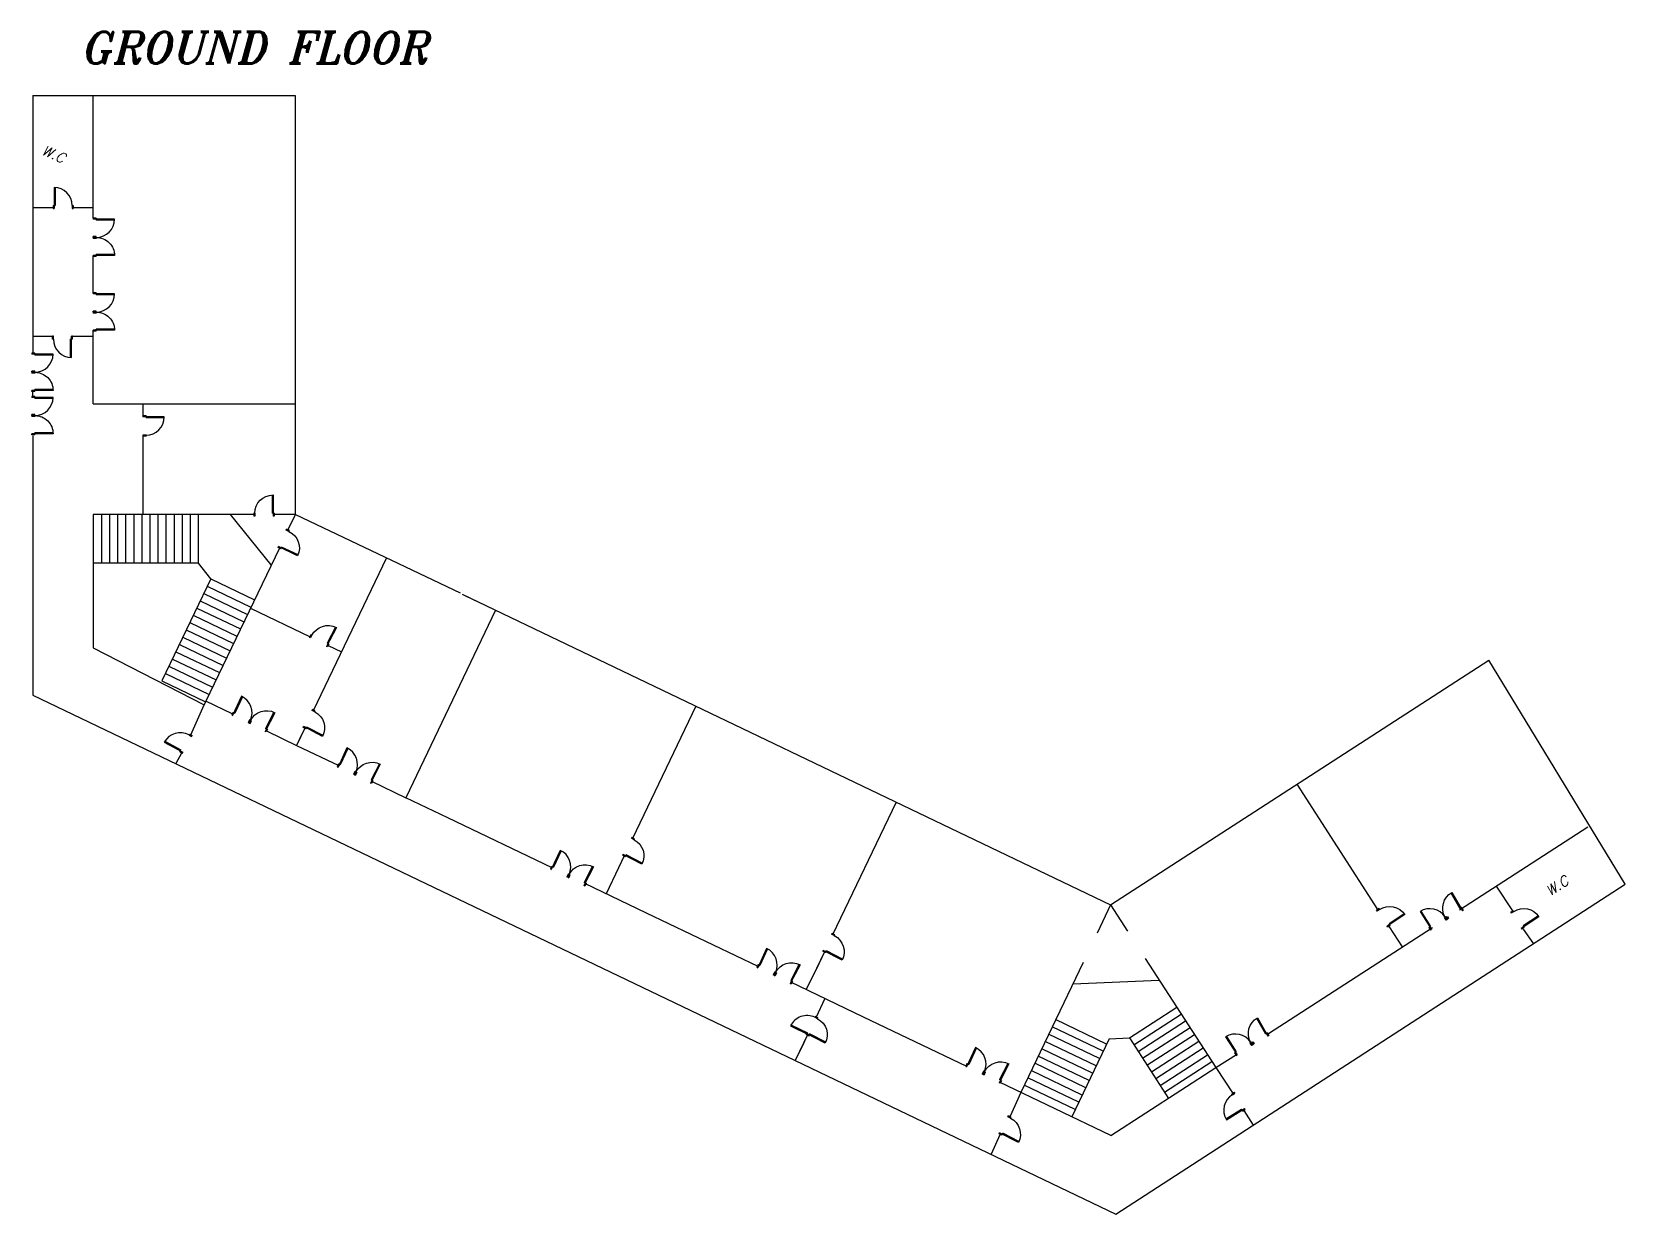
# Model space of a CAD drawing. Header units: millimetres. Extents: x 71 to 575, y 161 to 220.
# Drawn here: x 174 to 252.9, y 161.1 to 219.6 of the extents above; entities that cross this region are included whole.
import ezdxf

# ---------------------------------------------------------------- set-up
doc = ezdxf.new("R2010")
doc.units = ezdxf.units.MM
for name, color, linetype in [('Doors', 6, 'Continuous'), ('Furniture', 1, 'Continuous'), ('Stairs', 1, 'Continuous'), ('Walls', 7, 'Continuous')]:
    doc.layers.add(name, color=color, linetype=linetype)
doc.styles.add('ROMANS', font='romant.shx', dxfattribs={"oblique": 15, "height": 0.13})

msp = doc.modelspace()

# ---------------------------------------------------------------- texts
at = {"layer": 'Walls', "insert": (176.39, 219.649), "char_height": 1.56, "width": 265.11474, "attachment_point": 1, "style": 'ROMANS'}
msp.add_mtext('GROUND FLOOR', dxfattribs=at)
at = {"layer": 'Walls', "char_height": 0.4992, "width": 84.83672, "attachment_point": 1, "style": 'ROMANS'}
for insert, rotation in [((174.629, 214.059), 336.13638), ((248.917, 177.219), 33.24193)]:
    msp.add_mtext('W.C', dxfattribs=dict(at, insert=insert, rotation=rotation))

# ---------------------------------------------------------------- blocks, each defined once
blk = doc.blocks.new('A$C7384371F')
at = {"layer": 'Doors', "ltscale": 0.5}
for p, q in [((1.325, -0.041), (1.325, 0.009)), ((1.475, -0.041), (1.475, 0.009)), ((1.325, -0.041), (1.475, -0.041)), ((0.425, -0.891), (1.325, -0.891)), ((0.425, -0.941), (1.475, -0.941)), ((1.325, -0.991), (1.325, -0.891)), ((1.475, -0.991), (1.475, -0.941))]:
    blk.add_line(p, q, dxfattribs=at)
at = {"layer": 'Doors', "color": 8}
blk.add_arc((1.325, -0.941), 0.9, 90, 180, dxfattribs=at)
at = {"layer": 'Walls', "ltscale": 0.5}
for p, q in [((1.325, 0.009), (1.475, 0.009)), ((1.325, -0.991), (1.475, -0.991))]:
    blk.add_line(p, q, dxfattribs=at)

# ---------------------------------------------------------------- linework, layer by layer
at = {"layer": 'Stairs'}
for p, q in [((177.031, 195.73), (177.031, 193.33)), ((177.431, 195.73), (177.431, 193.33)), ((177.831, 195.73), (177.831, 193.33)), ((178.231, 195.73), (178.231, 193.33)), ((178.631, 195.73), (178.631, 193.33)), ((179.031, 195.73), (179.031, 193.33)), ((179.789, 195.73), (179.196, 195.73)), ((179.431, 195.73), (179.431, 193.33)), ((179.831, 195.73), (179.831, 193.33)), ((180.231, 195.73), (180.231, 193.33)), ((180.631, 195.73), (180.631, 193.33)), ((181.031, 195.73), (181.031, 193.33)), ((181.431, 195.73), (181.431, 193.33)), ((181.831, 195.73), (181.831, 193.33)), ((182.231, 195.73), (182.231, 193.33)), ((182.238, 193.33), (177.031, 193.33)), ((182.85, 192.546), (182.238, 193.33)), ((182.85, 192.546), (180.428, 187.492)), ((182.503, 191.82), (184.667, 190.783)), ((182.676, 192.181), (184.84, 191.144)), ((182.849, 192.542), (185.013, 191.505)), ((182.157, 191.099), (184.321, 190.062)), ((182.33, 191.46), (184.494, 190.422)), ((181.811, 190.378), (183.976, 189.34)), ((181.984, 190.738), (184.148, 189.701)), ((181.466, 189.656), (183.63, 188.619)), ((181.638, 190.017), (183.803, 188.98)), ((181.12, 188.935), (183.284, 187.897)), ((181.293, 189.296), (183.457, 188.258)), ((180.601, 187.853), (182.765, 186.815)), ((180.774, 188.213), (182.938, 187.176)), ((180.947, 188.574), (183.111, 187.537)), ((180.428, 187.492), (182.592, 186.455)), ((182.592, 186.455), (182.518, 186.299)), ((225.556, 172.481), (229.84, 172.66)), ((228.359, 169.796), (230.709, 171.318)), ((227.229, 169.495), (224.704, 170.705)), ((228.577, 169.46), (230.927, 170.982)), ((228.794, 169.124), (231.144, 170.647)), ((226.883, 168.773), (224.358, 169.984)), ((227.056, 169.134), (224.531, 170.344)), ((227.353, 169.754), (225.5, 165.888)), ((227.353, 169.754), (228.359, 169.796)), ((228.359, 169.796), (230.297, 166.805)), ((229.012, 168.788), (231.362, 170.311)), ((229.229, 168.453), (231.579, 169.975)), ((226.538, 168.052), (224.013, 169.262)), ((226.71, 168.413), (224.186, 169.623)), ((229.447, 168.117), (231.797, 169.64)), ((229.664, 167.781), (232.014, 169.304)), ((229.882, 167.446), (232.232, 168.968)), ((226.019, 166.97), (223.494, 168.18)), ((226.192, 167.331), (223.667, 168.541)), ((226.365, 167.691), (223.84, 168.902)), ((230.099, 167.11), (232.449, 168.632)), ((225.673, 166.248), (223.148, 167.459)), ((225.846, 166.609), (223.321, 167.819))]:
    msp.add_line(p, q, dxfattribs=at)
at = {"layer": 'Walls'}
for p, q in [((174.031, 216.5), (187.031, 216.5)), ((174.031, 216.5), (174.031, 203.749)), ((177.031, 210.414), (177.031, 216.5)), ((187.031, 216.5), (187.031, 195.73)), ((174.031, 210.954), (175.005, 210.954)), ((176.031, 210.954), (177.031, 210.954)), ((177.031, 206.704), (177.031, 208.564)), ((174.031, 204.566), (175.013, 204.566)), ((176.002, 204.566), (177.031, 204.566)), ((177.031, 201.225), (177.031, 204.845)), ((174.031, 201.584), (174.031, 201.816)), ((177.031, 201.225), (187.031, 201.225)), ((179.492, 201.225), (179.492, 200.617)), ((174.031, 199.64), (174.031, 186.788)), ((179.492, 199.593), (179.492, 195.73)), ((184.976, 195.73), (177.031, 195.73)), ((185.834, 193.237), (183.833, 195.73)), ((187.031, 195.73), (185.964, 195.73)), ((187.044, 195.741), (186.671, 194.987)), ((187.044, 195.741), (195.208, 191.854)), ((186.247, 194.069), (182.592, 186.455)), ((191.553, 193.58), (187.919, 185.999)), ((191.553, 193.58), (187.919, 185.999)), ((177.031, 193.33), (177.031, 189.121)), ((184.818, 191.098), (187.771, 189.672)), ((195.296, 191.786), (227.427, 176.385)), ((195.296, 191.785), (195.952, 191.47)), ((196.963, 190.987), (192.512, 181.7)), ((177.031, 189.121), (182.518, 186.299)), ((188.671, 189.251), (189.327, 188.937)), ((227.427, 176.385), (246.156, 188.519)), ((252.916, 177.409), (246.156, 188.519)), ((174.031, 186.788), (227.692, 161.067)), ((181.861, 184.818), (182.518, 186.299)), ((183.918, 185.861), (182.609, 186.489)), ((206.882, 186.232), (203.744, 179.685)), ((185.639, 184.995), (187.101, 184.293)), ((187.529, 185.187), (187.101, 184.293)), ((187.529, 185.187), (187.23, 184.563)), ((181.407, 183.916), (181.123, 183.389)), ((187.101, 184.293), (189.191, 183.292)), ((189.954, 182.926), (190.048, 182.881)), ((190.811, 182.515), (192.512, 181.7)), ((236.658, 182.366), (240.646, 176.166)), ((194.587, 180.705), (192.512, 181.7)), ((216.802, 181.477), (213.655, 174.911)), ((199.76, 178.226), (194.587, 180.705)), ((244.718, 176.149), (251.068, 180.263)), ((203.346, 178.854), (203.047, 178.23)), ((200.519, 177.848), (200.612, 177.804)), ((200.617, 177.815), (200.524, 177.859)), ((203.047, 178.23), (202.431, 176.945)), ((204.433, 175.986), (201.381, 177.449)), ((227.692, 161.067), (252.916, 177.409)), ((246.522, 177.318), (247.331, 176.09)), ((227.427, 176.385), (226.757, 174.989)), ((227.427, 176.385), (228.267, 175.087)), ((209.971, 173.331), (204.433, 175.986)), ((235.248, 170.013), (243.371, 175.276)), ((241.23, 175.31), (241.878, 174.309)), ((244.142, 175.804), (244.054, 175.75)), ((244.06, 175.739), (244.148, 175.793)), ((244.163, 175.77), (244.074, 175.715)), ((244.186, 175.734), (244.095, 175.678)), ((247.867, 175.19), (248.371, 174.464)), ((213.265, 174.099), (212.64, 172.796)), ((213.265, 174.099), (212.966, 173.475)), ((229.143, 173.736), (232.647, 168.328)), ((210.828, 172.921), (210.733, 172.966)), ((210.746, 172.99), (210.839, 172.945)), ((210.844, 172.957), (210.751, 173.001)), ((212.966, 173.475), (212.35, 172.191)), ((226.064, 173.542), (222.975, 167.098)), ((215.188, 170.831), (211.59, 172.555)), ((212.64, 172.796), (212.35, 172.191)), ((213.277, 171.747), (212.821, 170.797)), ((220.299, 168.381), (215.188, 170.831)), ((212.432, 169.985), (211.807, 168.681)), ((212.432, 169.985), (212.133, 169.36)), ((212.213, 169.529), (211.807, 168.681)), ((232.647, 168.328), (233.66, 168.984)), ((234.513, 169.592), (234.425, 169.538)), ((234.431, 169.527), (234.52, 169.582)), ((234.534, 169.559), (234.445, 169.504)), ((234.557, 169.522), (234.466, 169.466)), ((227.443, 164.957), (232.647, 168.328)), ((232.647, 168.328), (233.494, 167.036)), ((221.156, 167.97), (221.059, 168.016)), ((221.174, 168.009), (221.079, 168.055)), ((221.092, 168.079), (221.185, 168.034)), ((221.19, 168.045), (221.097, 168.09)), ((227.443, 164.957), (221.916, 167.606)), ((222.975, 167.098), (222.444, 165.925)), ((234.024, 166.201), (234.495, 165.474)), ((221.945, 165.001), (221.506, 164.032))]:
    msp.add_line(p, q, dxfattribs=at)

# ---------------------------------------------------------------- block references
at = {"layer": 'Furniture', "color": 7}
for p, rotation in [((176.026, 212.367), 269.9999999938151), ((178.505, 209.423), 179.9999999938151), ((178.505, 205.724), 179.9999999938151), ((175.011, 203.091), 89.99999999381515), ((175.462, 202.74), 179.9999999938151), ((175.462, 200.593), 179.9999999938151), ((180.967, 199.626), 179.9999999938151), ((185.404, 186.716), 245.2129577949633), ((180.632, 185.487), 331.0692236411045), ((190.628, 184.159), 245.2129577949633), ((201.192, 179.082), 245.2129577949633), ((243.322, 176.923), 302.4075159149441), ((211.419, 174.223), 245.2129577949633), ((211.598, 171.432), 334.2186792268124), ((233.693, 170.712), 302.4075159149441), ((221.766, 169.312), 245.2129577949633), ((232.312, 166.325), 31.64304035722679)]:
    msp.add_blockref('A$C7384371F', p, dxfattribs=dict(at, rotation=rotation))
at = {"layer": 'Furniture', "color": 7, "xscale": -1}
for p, rotation in [((178.505, 209.505), 6.1848127e-09), ((178.505, 205.806), 6.1848127e-09), ((175.462, 202.822), 6.1848127e-09), ((175.462, 200.675), 6.1848127e-09), ((184.994, 197.127), 90.00000000618483), ((187.939, 194.363), 334.7274830767098), ((188.431, 190.944), 62.56841217782585), ((185.386, 186.725), 62.56841217782585), ((189.199, 185.381), 332.5684121778258), ((190.609, 184.168), 62.56841217782585), ((205.015, 179.048), 332.5684121778258), ((201.173, 179.091), 62.56841217782585), ((243.304, 176.912), 119.7629702978066), ((241.839, 176.93), 33.34282435116814), ((248.483, 176.823), 33.34282435116814), ((214.935, 174.293), 332.5684121778258), ((211.401, 174.233), 62.56841217782585), ((214.101, 170.178), 332.5684121778258), ((233.675, 170.701), 119.7629702978066), ((221.747, 169.321), 62.56841217782585), ((223.668, 165.253), 332.5684121778258)]:
    msp.add_blockref('A$C7384371F', p, dxfattribs=dict(at, rotation=rotation))

msp.set_redraw_order([(e.dxf.handle, doc.entitydb.next_handle()) for e in msp.query("TEXT MTEXT ATTDEF DIMENSION ARC_DIMENSION")])  # texts and dimensions are drawn at this point

doc.saveas('drawing.dxf')
